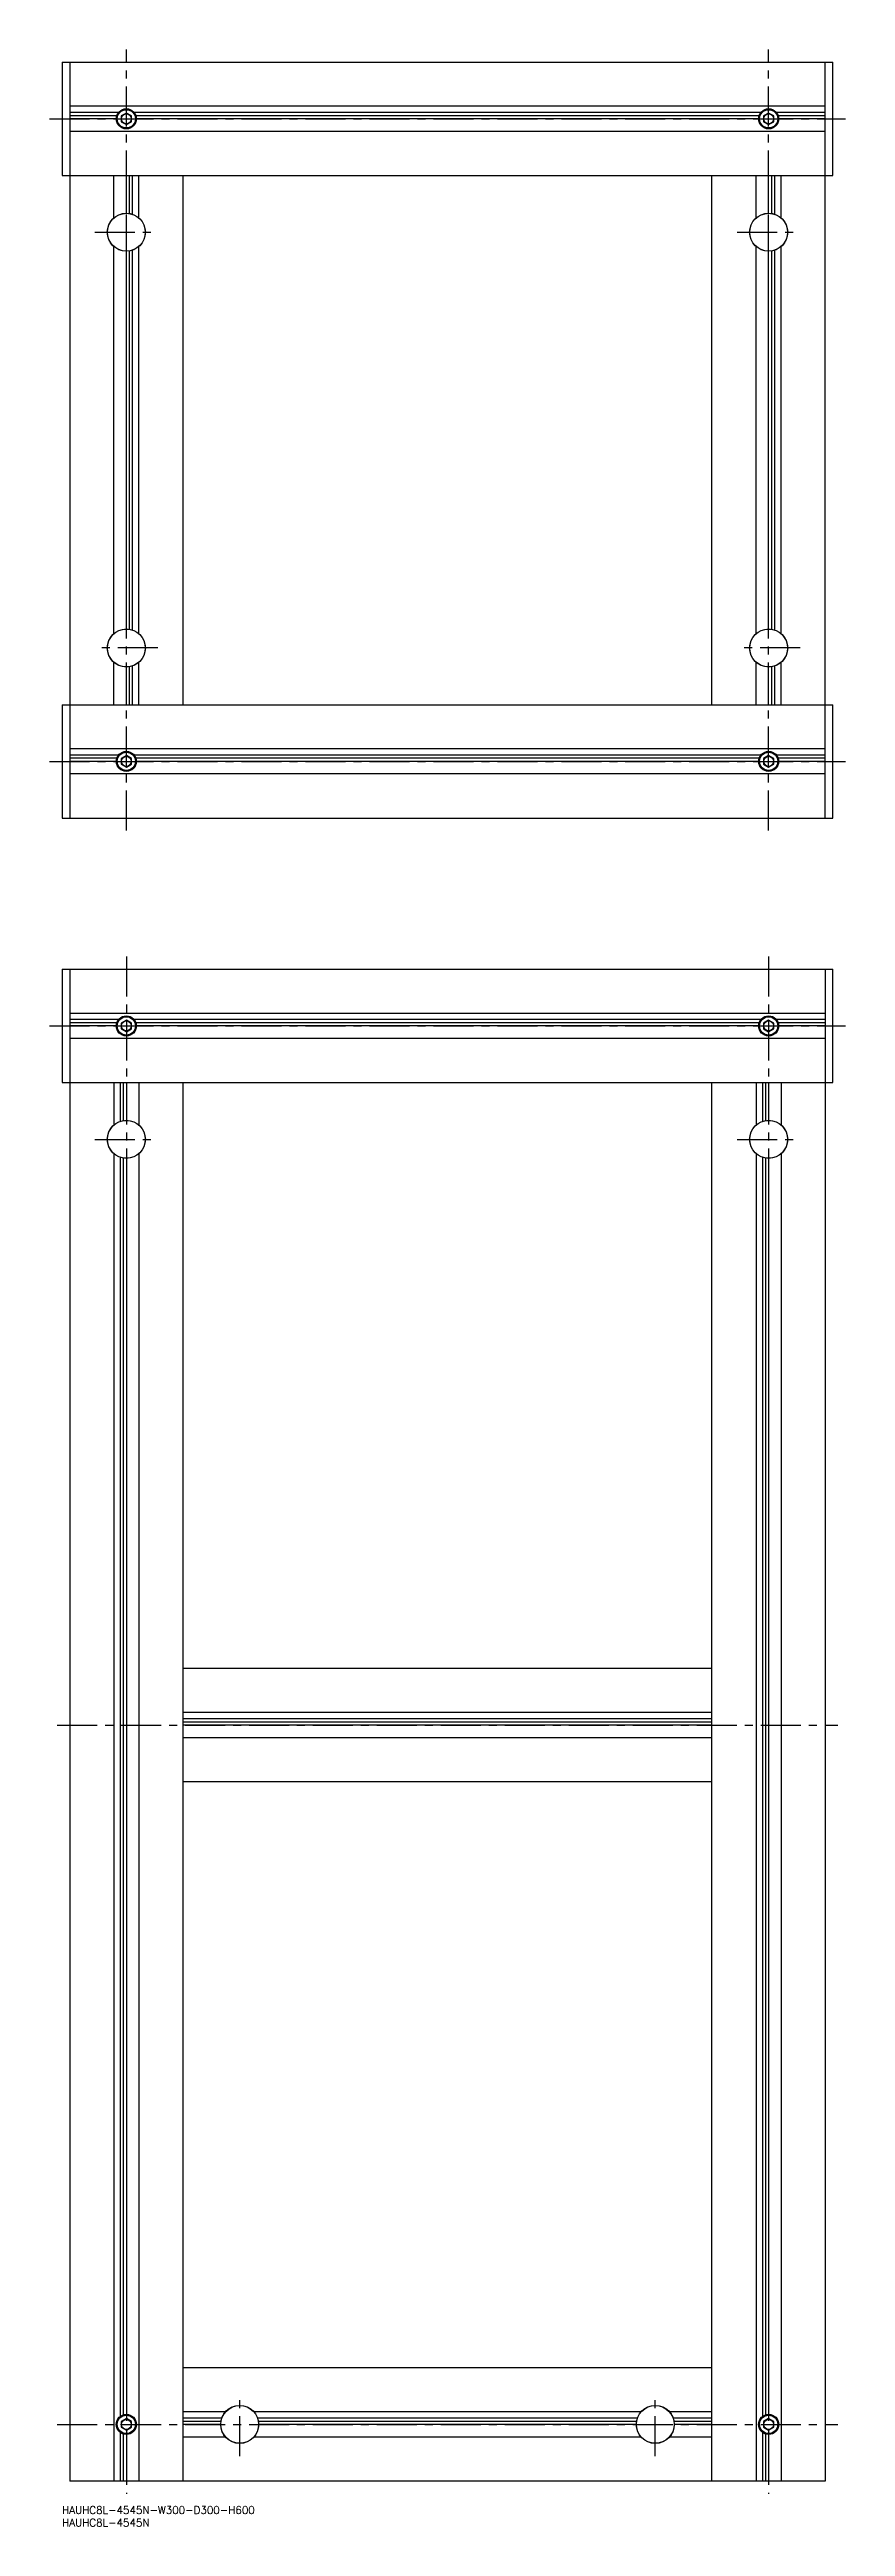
# Model space of a CAD drawing. Extents: x -5 to 776, y -8 to 975.
# Drawn here: x -5 to 311, y -8 to 975 of the extents above; entities that cross this region are included whole.
import ezdxf

# ---------------------------------------------------------------- set-up
doc = ezdxf.new("R2010")
doc.units = 0
doc.header["$LTSCALE"] = 0.5
doc.linetypes.add('CENTER', pattern=[50.8, 31.75, -6.35, 6.35, -6.35])
for name, color, linetype in [('MSM_CENTER', 1, 'CENTER'), ('MSM_CONTINUOUS', 7, 'CONTINUOUS'), ('MSM_NARROW', 5, 'CONTINUOUS'), ('MSM_PART_NUMBER', 7, 'CONTINUOUS')]:
    doc.layers.add(name, color=color, linetype=linetype)
doc.styles.get("Standard").update_dxf_attribs({"font": 'txt.shx', "height": 3, "bigfont": 'bigfont.shx'})

# ---------------------------------------------------------------- blocks, each defined once
blk = doc.blocks.new('*U8')
at = {"layer": 'MSM_PART_NUMBER'}
blk.add_text('HAUHC8L-4545N-W300-D300-H600', height=3, dxfattribs=at).set_placement((0, -3))
blk = doc.blocks.new('*U9')
at = {"layer": 'MSM_PART_NUMBER'}
blk.add_text('HAUHC8L-4545N', height=3, dxfattribs=at).set_placement((0, -8))

msp = doc.modelspace()

# ---------------------------------------------------------------- linework, layer by layer
at = {"layer": 'MSM_CENTER'}
for p, q in [((25.5, 665), (25.5, 975)), ((280.5, 665), (280.5, 975)), ((-5, 947.5), (311, 947.5)), ((12.95, 902.5), (38.05, 902.5)), ((267.95, 902.5), (293.05, 902.5)), ((38.05, 737.5), (12.95, 737.5)), ((293.05, 737.5), (267.95, 737.5)), ((-5, 692.5), (311, 692.5)), ((25.5, 615), (25.5, 5)), ((280.5, 615), (280.5, 5)), ((-5, 587.5), (311, 587.5)), ((12.95, 542.5), (38.05, 542.5)), ((267.95, 542.5), (293.05, 542.5)), ((-2, 310), (308, 310)), ((70.5, 19.95), (70.5, 45.05)), ((235.5, 19.95), (235.5, 45.05)), ((-2, 32.5), (308, 32.5))]:
    msp.add_line(p, q, dxfattribs=at)
at = {"layer": 'MSM_CONTINUOUS'}
for p, q in [((0, 970), (306, 970)), ((0, 970), (0, 925)), ((3, 970), (3, 670)), ((303, 670), (303, 970)), ((306, 925), (306, 970)), ((303, 952.5), (3, 952.5)), ((22.38, 950), (3, 950)), ((21.69, 948.72), (3, 948.72)), ((21.5, 947.5), (3, 947.5)), ((25.5, 949.81), (23.5, 948.65)), ((23.5, 948.65), (23.5, 946.35)), ((23.5, 946.35), (25.5, 945.19)), ((27.5, 948.65), (25.5, 949.81)), ((25.5, 945.19), (27.5, 946.35)), ((27.5, 946.35), (27.5, 948.65)), ((277.38, 950), (28.62, 950)), ((276.69, 948.72), (29.31, 948.72)), ((276.5, 947.5), (29.5, 947.5)), ((280.5, 949.81), (278.5, 948.65)), ((278.5, 948.65), (278.5, 946.35)), ((278.5, 946.35), (280.5, 945.19)), ((282.5, 948.65), (280.5, 949.81)), ((280.5, 945.19), (282.5, 946.35)), ((282.5, 946.35), (282.5, 948.65)), ((303, 950), (283.62, 950)), ((303, 948.72), (284.31, 948.72)), ((303, 947.5), (284.5, 947.5)), ((303, 942.5), (3, 942.5)), ((0, 925), (306, 925)), ((20.5, 908.16), (20.5, 925)), ((25.5, 910.05), (25.5, 925)), ((26.72, 909.95), (26.72, 925)), ((28, 909.62), (28, 925)), ((30.5, 908.16), (30.5, 925)), ((48, 715), (48, 925)), ((258, 715), (258, 925)), ((275.5, 908.16), (275.5, 925)), ((280.5, 910.05), (280.5, 925)), ((281.72, 909.95), (281.72, 925)), ((283, 909.62), (283, 925)), ((285.5, 908.16), (285.5, 925)), ((22.5, 909.43), (22.5, 909.37)), ((28.5, 909.37), (28.5, 909.43)), ((277.5, 909.43), (277.5, 909.37)), ((283.5, 909.37), (283.5, 909.43)), ((20.5, 743.16), (20.5, 896.84)), ((25.5, 745.05), (25.5, 894.95)), ((26.72, 744.95), (26.72, 895.05)), ((28, 744.62), (28, 895.38)), ((30.5, 743.16), (30.5, 896.84)), ((275.5, 743.16), (275.5, 896.84)), ((280.5, 745.05), (280.5, 894.95)), ((281.72, 744.95), (281.72, 895.05)), ((283, 744.62), (283, 895.38)), ((285.5, 743.16), (285.5, 896.84)), ((20.5, 715), (20.5, 731.84)), ((22.5, 730.63), (22.5, 730.57)), ((25.5, 715), (25.5, 729.95)), ((26.72, 715), (26.72, 730.05)), ((28, 715), (28, 730.38)), ((28.5, 730.57), (28.5, 730.63)), ((30.5, 715), (30.5, 731.84)), ((275.5, 715), (275.5, 731.84)), ((277.5, 730.63), (277.5, 730.57)), ((280.5, 715), (280.5, 729.95)), ((281.72, 715), (281.72, 730.05)), ((283, 715), (283, 730.38)), ((283.5, 730.57), (283.5, 730.63)), ((285.5, 715), (285.5, 731.84)), ((0, 715), (306, 715)), ((0, 715), (0, 670)), ((306, 670), (306, 715)), ((303, 697.5), (3, 697.5)), ((22.38, 695), (3, 695)), ((21.69, 693.72), (3, 693.72)), ((21.5, 692.5), (3, 692.5)), ((25.5, 694.81), (23.5, 693.65)), ((23.5, 693.65), (23.5, 691.35)), ((23.5, 691.35), (25.5, 690.19)), ((27.5, 693.65), (25.5, 694.81)), ((25.5, 690.19), (27.5, 691.35)), ((27.5, 691.35), (27.5, 693.65)), ((277.38, 695), (28.62, 695)), ((276.69, 693.72), (29.31, 693.72)), ((276.5, 692.5), (29.5, 692.5)), ((280.5, 694.81), (278.5, 693.65)), ((278.5, 693.65), (278.5, 691.35)), ((278.5, 691.35), (280.5, 690.19)), ((282.5, 693.65), (280.5, 694.81)), ((280.5, 690.19), (282.5, 691.35)), ((282.5, 691.35), (282.5, 693.65)), ((303, 695), (283.62, 695)), ((303, 693.72), (284.31, 693.72)), ((303, 692.5), (284.5, 692.5)), ((303, 687.5), (3, 687.5)), ((0, 670), (306, 670)), ((0, 610), (0, 565)), ((0, 610), (306, 610)), ((3, 610), (3, 10)), ((303, 610), (303, 10)), ((306, 565), (306, 610)), ((303, 592.5), (3, 592.5)), ((22.38, 590), (3, 590)), ((25.5, 589.81), (23.5, 588.65)), ((27.5, 588.65), (25.5, 589.81)), ((277.38, 590), (28.62, 590)), ((280.5, 589.81), (278.5, 588.65)), ((282.5, 588.65), (280.5, 589.81)), ((303, 590), (283.62, 590)), ((21.69, 588.72), (3, 588.72)), ((21.5, 587.5), (3, 587.5)), ((303, 582.5), (3, 582.5)), ((23.5, 588.65), (23.5, 586.35)), ((23.5, 586.35), (25.5, 585.19)), ((25.5, 585.19), (27.5, 586.35)), ((27.5, 586.35), (27.5, 588.65)), ((276.69, 588.72), (29.31, 588.72)), ((276.5, 587.5), (29.5, 587.5)), ((278.5, 588.65), (278.5, 586.35)), ((278.5, 586.35), (280.5, 585.19)), ((280.5, 585.19), (282.5, 586.35)), ((282.5, 586.35), (282.5, 588.65)), ((303, 588.72), (284.31, 588.72)), ((303, 587.5), (284.5, 587.5)), ((0, 565), (306, 565)), ((20.5, 565), (20.5, 548.16)), ((23, 565), (23, 549.62)), ((24.28, 565), (24.28, 549.95)), ((25.5, 565), (25.5, 550.05)), ((30.5, 565), (30.5, 548.16)), ((48, 10), (48, 565)), ((258, 10), (258, 565)), ((275.5, 565), (275.5, 548.16)), ((278, 565), (278, 549.62)), ((279.28, 565), (279.28, 549.95)), ((280.5, 565), (280.5, 550.05)), ((285.5, 565), (285.5, 548.16)), ((22.5, 549.43), (22.5, 549.37)), ((28.5, 549.37), (28.5, 549.43)), ((277.5, 549.43), (277.5, 549.37)), ((283.5, 549.37), (283.5, 549.43)), ((20.5, 536.84), (20.5, 10)), ((23, 535.38), (23, 35.62)), ((24.28, 535.05), (24.28, 36.31)), ((25.5, 534.95), (25.5, 36.5)), ((30.5, 536.84), (30.5, 10)), ((275.5, 536.84), (275.5, 10)), ((278, 535.38), (278, 35.62)), ((279.28, 535.05), (279.28, 36.31)), ((280.5, 534.95), (280.5, 36.5)), ((285.5, 536.84), (285.5, 10)), ((258, 332.5), (48, 332.5)), ((258, 315), (48, 315)), ((258, 312.5), (48, 312.5)), ((258, 311.22), (48, 311.22)), ((258, 310), (48, 310)), ((258, 305), (48, 305)), ((258, 287.5), (48, 287.5)), ((258, 55), (48, 55)), ((25.5, 34.81), (23.5, 33.65)), ((23.5, 33.65), (23.5, 31.35)), ((23.5, 31.35), (25.5, 30.19)), ((27.5, 33.65), (25.5, 34.81)), ((25.5, 30.19), (27.5, 31.35)), ((27.5, 31.35), (27.5, 33.65)), ((64.84, 37.5), (48, 37.5)), ((63.38, 35), (48, 35)), ((63.05, 33.72), (48, 33.72)), ((62.95, 32.5), (48, 32.5)), ((63.63, 35.5), (63.57, 35.5)), ((63.57, 29.5), (63.63, 29.5)), ((229.84, 37.5), (76.16, 37.5)), ((228.38, 35), (77.62, 35)), ((228.05, 33.72), (77.95, 33.72)), ((227.95, 32.5), (78.05, 32.5)), ((258, 37.5), (241.16, 37.5)), ((242.37, 35.5), (242.43, 35.5)), ((242.43, 29.5), (242.37, 29.5)), ((258, 35), (242.62, 35)), ((258, 33.72), (242.95, 33.72)), ((258, 32.5), (243.05, 32.5)), ((280.5, 34.81), (278.5, 33.65)), ((278.5, 33.65), (278.5, 31.35)), ((278.5, 31.35), (280.5, 30.19)), ((282.5, 33.65), (280.5, 34.81)), ((280.5, 30.19), (282.5, 31.35)), ((282.5, 31.35), (282.5, 33.65)), ((23, 29.38), (23, 10)), ((24.28, 28.69), (24.28, 10)), ((25.5, 28.5), (25.5, 10)), ((64.84, 27.5), (48, 27.5)), ((229.84, 27.5), (76.16, 27.5)), ((258, 27.5), (241.16, 27.5)), ((278, 29.38), (278, 10)), ((279.28, 28.69), (279.28, 10)), ((280.5, 28.5), (280.5, 10)), ((303, 10), (3, 10))]:
    msp.add_line(p, q, dxfattribs=at)
for centre, radius in [((25.5, 947.5), 4), ((25.5, 947.5), 3.63), ((25.5, 947.5), 2), ((280.5, 947.5), 4), ((280.5, 947.5), 3.63), ((280.5, 947.5), 2), ((25.5, 902.5), 7.55), ((25.5, 902.5), 7.5), ((280.5, 902.5), 7.55), ((280.5, 902.5), 7.5), ((25.5, 737.5), 7.55), ((25.5, 737.5), 7.5), ((280.5, 737.5), 7.55), ((280.5, 737.5), 7.5), ((25.5, 692.5), 4), ((25.5, 692.5), 3.63), ((25.5, 692.5), 2), ((280.5, 692.5), 4), ((280.5, 692.5), 3.63), ((280.5, 692.5), 2), ((25.5, 587.5), 4), ((25.5, 587.5), 3.63), ((280.5, 587.5), 4), ((280.5, 587.5), 3.63), ((25.5, 587.5), 2), ((280.5, 587.5), 2), ((25.5, 542.5), 7.55), ((25.5, 542.5), 7.5), ((280.5, 542.5), 7.55), ((280.5, 542.5), 7.5), ((70.5, 32.5), 7.55), ((70.5, 32.5), 7.5), ((235.5, 32.5), 7.55), ((235.5, 32.5), 7.5), ((25.5, 32.5), 4), ((25.5, 32.5), 3.63), ((25.5, 32.5), 2), ((280.5, 32.5), 4), ((280.5, 32.5), 3.63), ((280.5, 32.5), 2)]:
    msp.add_circle(centre, radius, dxfattribs=at)
at = {"layer": 'MSM_NARROW'}
for p, q in [((23.04, 909.64), (23.04, 909.59)), ((27.96, 909.64), (27.96, 909.59)), ((278.04, 909.64), (278.04, 909.59)), ((282.96, 909.64), (282.96, 909.59)), ((23.04, 730.36), (23.04, 730.41)), ((27.96, 730.36), (27.96, 730.41)), ((278.04, 730.36), (278.04, 730.41)), ((282.96, 730.36), (282.96, 730.41)), ((23.04, 549.64), (23.04, 549.59)), ((27.96, 549.64), (27.96, 549.59)), ((278.04, 549.64), (278.04, 549.59)), ((282.96, 549.64), (282.96, 549.59)), ((63.36, 34.96), (63.41, 34.96)), ((63.36, 30.04), (63.41, 30.04)), ((242.64, 34.96), (242.59, 34.96)), ((242.64, 30.04), (242.59, 30.04))]:
    msp.add_line(p, q, dxfattribs=at)

# ---------------------------------------------------------------- block references
at = {"layer": 'MSM_CONTINUOUS'}
for name in ['*U8', '*U9']:
    msp.add_blockref(name, (0, 0), dxfattribs=at)

doc.saveas('drawing.dxf')
